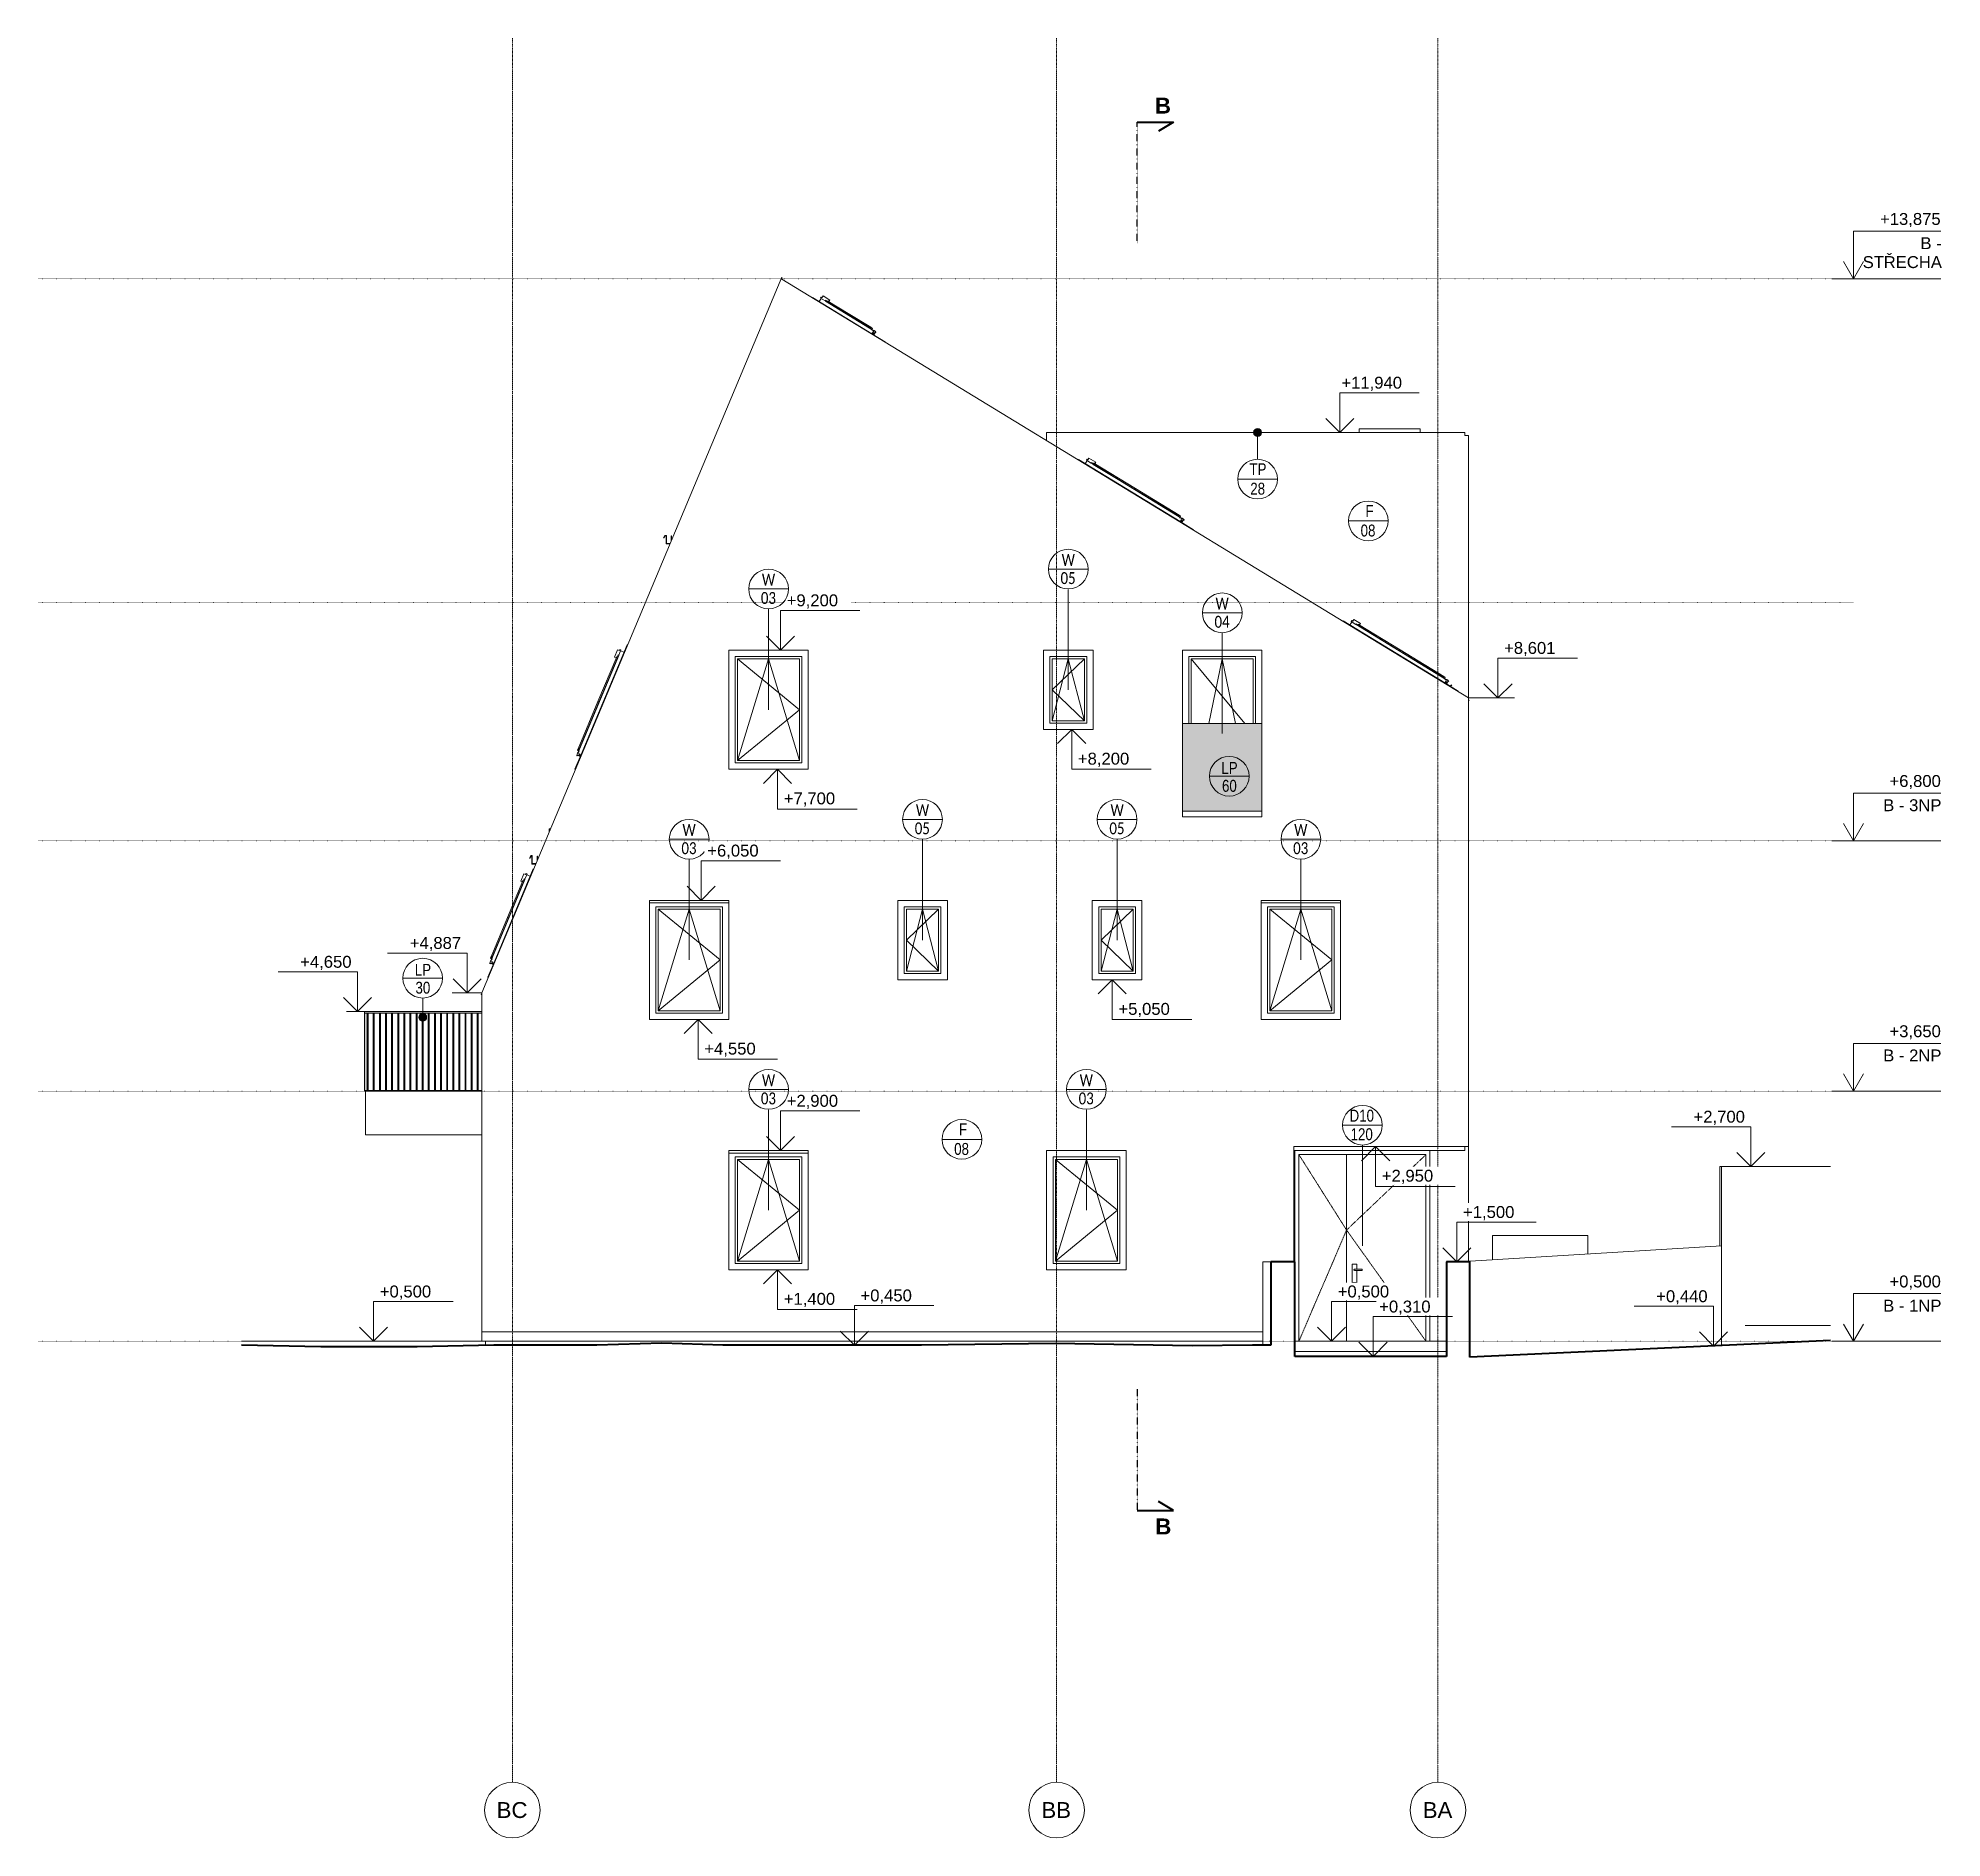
# Model space of a CAD drawing. Header units: millimetres. Extents: x -10201 to 227333, y -5874 to 72638.
# Drawn here: x 31386 to 55350, y -5752 to 16905 of the extents above; entities that cross this region are included whole.
import ezdxf

# ---------------------------------------------------------------- set-up
doc = ezdxf.new("R2010")
doc.units = ezdxf.units.MM
for name, pattern in [('HA_Dash_2mm-S1mm', [2, 1, -1]), ('HA_DashDot_10mm-S3mm', [10, 4, -3, 0, -3]), ('HA_DashDot_4mm-S1mm', [4, 2, -1, 0, -1]), ('HA_Dot-S4mm', [4, 0, -4])]:
    doc.linetypes.add(name, pattern=pattern)
for name, color, linetype, lineweight in [('A-CLNG-____-OTLN', 9, 'Continuous', 9), ('A-DETL-____-THIN', 9, 'Continuous', 9), ('A-DETL-____-WIDE', 9, 'Continuous', 40), ('A-DOOR-____-IDEN', 9, 'Continuous', 9), ('A-DOOR-____-OTLN', 9, 'Continuous', 9), ('A-DOOR-FRAM-OTLN', 9, 'Continuous', 9), ('A-FLOR-____-OTLN', 9, 'Continuous', 9), ('A-FLOR-____-OVHD', 9, 'HA_DashDot_4mm-S1mm', 25), ('A-FLOR-HRAL-IDEN', 9, 'Continuous', 9), ('A-FLOR-HRAL-OTLN', 9, 'Continuous', 9), ('A-FLOR-LEVL-OTLN', 9, 'Continuous', 9), ('A-GENM-____-IDEN', 9, 'Continuous', 9), ('A-GENM-____-OTLN', 9, 'Continuous', 9), ('A-GLAZ-____-IDEN', 9, 'Continuous', 9), ('A-GLAZ-____-OTLN', 9, 'Continuous', 5), ('A-WALL-____-OTLN', 9, 'Continuous', 9), ('E-ELEC-FIXT-OTLN', 9, 'Continuous', 9), ('G-____-____-DIMS', 9, 'Continuous', 5), ('G-____-____-TEXT', 9, 'Continuous', 5), ('I-WALL-____-OTLN', 9, 'Continuous', 9), ('S-GRID-____-IDEN', 9, 'Continuous', 9), ('S-GRID-____-OTLN', 9, 'Continuous', 5)]:
    doc.layers.add(name, color=color, linetype=linetype, lineweight=lineweight)
doc.styles.add('Arial', font='arial.ttf', dxfattribs={"height": 200})
doc.styles.add('Arial_1', font='arial.ttf', dxfattribs={"height": 150})
doc.styles.add('Arial_2', font='arial.ttf', dxfattribs={"width": 0.8, "height": 150})
doc.styles.add('Arial_B', font='arialbd.ttf', dxfattribs={"height": 200})
doc.styles.add('Calibri', font='calibri.ttf', dxfattribs={"width": 0.8, "height": 150})

msp = doc.modelspace()

# ---------------------------------------------------------------- texts
at = {"layer": 'A-DOOR-____-IDEN', "lineweight": 5, "char_height": 150, "attachment_point": 1, "style": 'Arial_2'}
for s, insert, width in [('D10', (47894, 3415), 378.4), ('120', (47907, 3181), 346.33)]:
    msp.add_mtext(s, dxfattribs=dict(at, insert=insert, width=width))
at = {"layer": 'A-FLOR-HRAL-IDEN', "lineweight": 5, "char_height": 150, "attachment_point": 1, "style": 'Arial_2'}
for s, insert, width in [('LP', (46280, 7793), 250.13), ('60', (46288, 7567), 230.89)]:
    msp.add_mtext(s, dxfattribs=dict(at, insert=insert, width=width))
at = {"layer": 'A-FLOR-LEVL-OTLN', "lineweight": 5, "char_height": 150, "attachment_point": 1, "style": 'Arial_1'}
for s, insert, width in [('+13,875', (54571, 14703), 945.99), ('B -', (55080, 14398), 328.69), ('ST', (54353, 14160), 320.67), ('ŘECHA', (54617, 14160), 889.87), ('+6,800', (54690, 7628), 801.69), ('B - 3NP', (54611, 7323), 897.89), ('+3,650', (54690, 4478), 801.69), ('B - 2NP', (54611, 4173), 897.89), ('+0,500', (54690, 1328), 801.69), ('B - 1NP', (54611, 1023), 897.89)]:
    msp.add_mtext(s, dxfattribs=dict(at, insert=insert, width=width))
at = {"layer": 'A-GENM-____-IDEN', "lineweight": 5, "char_height": 150, "attachment_point": 1, "style": 'Arial_2'}
for s, insert, width in [('TP', (46634, 11553), 256.54), ('28', (46644, 11308), 230.89), ('LP', (36128, 5251), 250.13), ('30', (36136, 5026), 230.89)]:
    msp.add_mtext(s, dxfattribs=dict(at, insert=insert, width=width))
at = {"layer": 'A-GLAZ-____-IDEN', "lineweight": 5, "char_height": 150, "attachment_point": 1, "style": 'Calibri'}
for s, insert, width in [('\\fCalibri|b0|i0|c254|p34|;\\W.8;W', (44270, 10411), 211.65), ('05', (44256, 10182), 243.71), ('\\fCalibri|b0|i0|c254|p34|;\\W.8;W', (46207, 9861), 211.65), ('04', (46194, 9632), 243.71), ('\\fCalibri|b0|i0|c254|p34|;\\W.8;W', (42435, 7261), 211.65), ('\\fCalibri|b0|i0|c254|p34|;\\W.8;W', (44885, 7261), 211.65), ('\\fCalibri|b0|i0|c254|p34|;\\W.8;W', (39497, 7011), 211.65), ('05', (42421, 7032), 243.71), ('05', (44871, 7032), 243.71), ('\\fCalibri|b0|i0|c254|p34|;\\W.8;W', (47197, 7011), 211.65), ('03', (39484, 6782), 243.71), ('03', (47184, 6782), 243.71), ('\\fCalibri|b0|i0|c254|p34|;\\W.8;W', (44497, 3861), 211.65), ('03', (44484, 3632), 243.71)]:
    msp.add_mtext(s, dxfattribs=dict(at, insert=insert, width=width))
at = {"layer": 'G-____-____-TEXT', "color": 7, "lineweight": 9, "attachment_point": 1}
for s, insert, char_height, width, style in [('\\fArial|b1|i0|c254|p34|;B', (45444, 16155), 200, 248.52, 'Arial_B'), ('\\fArial|b0|i0|c254|p34|;\\W.8;F', (48094, 11028), 150, 128.27, 'Arial_2'), ('08', (48033, 10781), 150, 230.89, 'Arial_2'), ('\\fArial|b0|i0|c254|p34|;\\W.8;F', (42977, 3243), 150, 128.27, 'Arial_2'), ('08', (42917, 2996), 150, 230.89, 'Arial_2'), ('\\fArial|b1|i0|c254|p34|;B', (45449, -1731), 200, 248.52, 'Arial_B')]:
    msp.add_mtext(s, dxfattribs=dict(at, insert=insert, char_height=char_height, width=width, style=style))
at = {"layer": 'S-GRID-____-IDEN', "lineweight": 5, "char_height": 200, "attachment_point": 1, "style": 'Arial'}
for s, insert, width in [('BC', (37158, -5301), 481.01), ('BB', (44015, -5301), 464.98), ('BA', (48815, -5301), 464.98)]:
    msp.add_mtext(s, dxfattribs=dict(at, insert=insert, width=width))

# ---------------------------------------------------------------- blocks, each defined once
blk = doc.blocks.new('HA_WD_SinglePanel - 1000x1500-1670803-B_pohled východní_DPS pohled')
at = {"layer": 'A-GLAZ-____-OTLN', "color": 250}
for p, q in [((46758, 1480), (46758, 2820)), ((46758, 2820), (47598, 2820)), ((46788, 2790), (46788, 1510)), ((46788, 2790), (47568, 2790)), ((46788, 1510), (47178, 2790)), ((46788, 2790), (47568, 2150)), ((47178, 2790), (47568, 1510)), ((47568, 1510), (47568, 2790)), ((47598, 2820), (47598, 1480)), ((47568, 2150), (46788, 1510)), ((47598, 1480), (46758, 1480)), ((46788, 1510), (47568, 1510))]:
    blk.add_line(p, q, dxfattribs=at)
blk = doc.blocks.new('HA_DR_Double_Swing_Solid_FrameButt - In_FAS_1600x2350_1000-2015541-B_pohled východní_DPS pohled')
at = {"layer": 'A-DOOR-____-OTLN', "color": 250, "linetype": 'HA_Dash_2mm-S1mm', "lineweight": 5}
for p, q in [((53853, 2850), (54453, 1900)), ((55453, 2850), (54453, 1900)), ((54453, 1900), (53853, 500)), ((54453, 1900), (55453, 500))]:
    blk.add_line(p, q, dxfattribs=at)
at = {"layer": 'A-DOOR-____-OTLN', "color": 7}
for p, q in [((53853, 2850), (53853, 500)), ((54453, 2850), (53853, 2850)), ((54453, 500), (54453, 2850)), ((55453, 2850), (54453, 2850)), ((54453, 2850), (54453, 500)), ((55453, 500), (55453, 2850)), ((54523, 1470), (54523, 1240)), ((54583, 1470), (54523, 1470)), ((54583, 1407), (54583, 1470)), ((54523, 1240), (54583, 1240)), ((54648, 1407), (54553, 1407)), ((54553, 1392), (54648, 1392)), ((54583, 1240), (54583, 1393)), ((54648, 1407), (54648, 1400)), ((54648, 1400), (54648, 1392))]:
    blk.add_line(p, q, dxfattribs=at)
for points, knots in [([(54546, 1400), (54546, 1401), (54546, 1402), (54546, 1403), (54547, 1404), (54547, 1404), (54547, 1405), (54548, 1405), (54548, 1406), (54549, 1406), (54550, 1407), (54550, 1407), (54551, 1407), (54551, 1407), (54552, 1407), (54552, 1407), (54553, 1407), (54553, 1407), (54553, 1407)], [0, 0, 0, 0, 0.0833333, 0.125, 0.1666667, 0.2083333, 0.2291667, 0.25, 0.2916667, 0.3333333, 0.3541667, 0.375, 0.3958333, 0.4166667, 0.4375, 0.4583333, 0.4791667, 0.5, 0.5, 0.5, 0.5]), ([(54553, 1392), (54553, 1392), (54553, 1393), (54552, 1393), (54552, 1393), (54551, 1393), (54551, 1393), (54550, 1393), (54550, 1393), (54549, 1394), (54549, 1394), (54548, 1394), (54548, 1395), (54547, 1395), (54547, 1396), (54547, 1396), (54546, 1397), (54546, 1398), (54546, 1399), (54546, 1400)], [0.5, 0.5, 0.5, 0.5, 0.5208333, 0.5416667, 0.5625, 0.5833333, 0.6041667, 0.625, 0.6458333, 0.6666667, 0.6875, 0.7083333, 0.75, 0.7708333, 0.7916667, 0.8333333, 0.875, 0.9166667, 1, 1, 1, 1])]:
    blk.add_open_spline(points, degree=3, knots=knots, dxfattribs=at)
at = {"layer": 'A-DOOR-FRAM-OTLN', "color": 7}
for p, q in [((53853, 500), (53853, 2850)), ((53853, 2850), (55453, 2850)), ((55453, 2850), (55453, 500))]:
    blk.add_line(p, q, dxfattribs=at)
blk = doc.blocks.new('HA_WD_SinglePanel - 625x1000-1670817-B_pohled východní_DPS pohled')
at = {"layer": 'A-GLAZ-____-OTLN', "color": 250}
for p, q in [((51333, 5130), (51333, 5970)), ((51333, 5970), (51798, 5970)), ((51363, 5940), (51363, 5160)), ((51363, 5940), (51768, 5940)), ((51565, 5940), (51363, 5160)), ((51768, 5940), (51363, 5550)), ((51768, 5160), (51565, 5940)), ((51768, 5160), (51768, 5940)), ((51798, 5970), (51798, 5130)), ((51363, 5550), (51768, 5160)), ((51798, 5130), (51333, 5130)), ((51363, 5160), (51768, 5160))]:
    blk.add_line(p, q, dxfattribs=at)
blk = doc.blocks.new('HA_WD_SinglePanel - 1000x2100-1670819-B_pohled východní_DPS pohled')
at = {"layer": 'A-GLAZ-____-OTLN', "color": 250}
for p, q in [((52468, 8275), (52468, 9120)), ((52468, 9120), (53308, 9120)), ((53308, 9120), (53308, 8275)), ((52498, 9090), (52498, 8275)), ((52498, 9090), (53278, 9090)), ((52498, 9090), (53174, 8275)), ((52719, 8275), (52888, 9090)), ((52888, 9090), (53057, 8275)), ((53278, 8275), (53278, 9090))]:
    blk.add_line(p, q, dxfattribs=at)
blk = doc.blocks.new('Roof-Windows_VELUX_VFE - VFE size 940x1370 _PK38__31_36-1806635-B_pohled východní_DPS pohled')
at = {"layer": 'A-GLAZ-____-OTLN', "color": 250}
for p, q in [((55705, 8787), (55704, 8786)), ((55704, 8786), (55708, 8784)), ((55708, 8785), (55705, 8787)), ((55709, 8783), (55713, 8782)), ((55714, 8782), (55710, 8784)), ((55718, 8779), (55714, 8773)), ((55719, 8779), (55715, 8781)), ((55715, 8781), (55718, 8779)), ((55715, 8773), (55719, 8779)), ((55772, 8763), (55759, 8746)), ((55760, 8746), (55772, 8762)), ((55780, 8757), (55772, 8763)), ((55772, 8762), (55779, 8757)), ((55775, 8757), (55774, 8757)), ((55774, 8757), (55778, 8754)), ((55778, 8755), (55775, 8757)), ((55779, 8757), (55778, 8755)), ((55778, 8754), (55780, 8757))]:
    blk.add_line(p, q, dxfattribs=at)
blk = doc.blocks.new('Railing - 40 x12 mm-1473109-B_pohled východní_DPS pohled')
at = {"layer": 'A-FLOR-HRAL-OTLN'}
blk.add_hatch(color=256, dxfattribs=at).paths.add_polyline_path([(43523, 3655), (43523, 4630), (43511, 4630), (43511, 3655)])
at = {"layer": 'A-FLOR-HRAL-OTLN', "color": 7}
for p, q in [((43523, 4630), (43511, 4630)), ((43511, 4630), (43511, 3655)), ((43523, 3655), (43523, 4630)), ((43511, 3655), (43523, 3655))]:
    blk.add_line(p, q, dxfattribs=at)
blk = doc.blocks.new('Railing - 40 x12 mm-V26-B_pohled východní_DPS pohled')
at = {"layer": 'A-FLOR-HRAL-OTLN'}
blk.add_hatch(color=256, dxfattribs=at).paths.add_polyline_path([(42125, 3655), (42125, 4630), (42093, 4630), (42093, 3655), (42105, 3655)])
at = {"layer": 'A-FLOR-HRAL-OTLN', "color": 7}
blk.add_line((42093, 3655), (42093, 4630), dxfattribs=at)
blk = doc.blocks.new('Railing - Railing-1473041-B_pohled východní_DPS pohled')
at = {"layer": 'A-FLOR-HRAL-OTLN'}
blk.add_hatch(color=256, dxfattribs=at).paths.add_polyline_path([(43568, 3650), (43568, 3655), (42093, 3655), (42093, 3650), (43511, 3650)])
at = {"layer": 'A-FLOR-HRAL-OTLN', "color": 7}
for p, q in [((42093, 3650), (42093, 3655)), ((42093, 3655), (43568, 3655)), ((43568, 3650), (42093, 3650))]:
    blk.add_line(p, q, dxfattribs=at)
for name, p in [('Railing - 40 x12 mm-V26-B_pohled východní_DPS pohled', (0, 0)), ('Railing - 40 x12 mm-1473109-B_pohled východní_DPS pohled', (-1386, 0)), ('Railing - 40 x12 mm-1473109-B_pohled východní_DPS pohled', (-1309, 0)), ('Railing - 40 x12 mm-1473109-B_pohled východní_DPS pohled', (-1232, 0)), ('Railing - 40 x12 mm-1473109-B_pohled východní_DPS pohled', (-1155, 0)), ('Railing - 40 x12 mm-1473109-B_pohled východní_DPS pohled', (-1078, 0)), ('Railing - 40 x12 mm-1473109-B_pohled východní_DPS pohled', (-1001, 0)), ('Railing - 40 x12 mm-1473109-B_pohled východní_DPS pohled', (-924, 0)), ('Railing - 40 x12 mm-1473109-B_pohled východní_DPS pohled', (-847, 0)), ('Railing - 40 x12 mm-1473109-B_pohled východní_DPS pohled', (-770, 0)), ('Railing - 40 x12 mm-1473109-B_pohled východní_DPS pohled', (-693, 0)), ('Railing - 40 x12 mm-1473109-B_pohled východní_DPS pohled', (-616, 0)), ('Railing - 40 x12 mm-1473109-B_pohled východní_DPS pohled', (-539, 0)), ('Railing - 40 x12 mm-1473109-B_pohled východní_DPS pohled', (-462, 0)), ('Railing - 40 x12 mm-1473109-B_pohled východní_DPS pohled', (-385, 0)), ('Railing - 40 x12 mm-1473109-B_pohled východní_DPS pohled', (-308, 0)), ('Railing - 40 x12 mm-1473109-B_pohled východní_DPS pohled', (-231, 0)), ('Railing - 40 x12 mm-1473109-B_pohled východní_DPS pohled', (-154, 0)), ('Railing - 40 x12 mm-1473109-B_pohled východní_DPS pohled', (-77, 0)), ('Railing - 40 x12 mm-1473109-B_pohled východní_DPS pohled', (0, 0))]:
    blk.add_blockref(name, p)
blk = doc.blocks.new('Top Rail Type - Top Rail_Internal_-1473068-B_pohled východní_DPS pohled')
at = {"layer": 'A-FLOR-HRAL-OTLN'}
blk.add_hatch(color=256, dxfattribs=at).paths.add_polyline_path([(43568, 4630), (43568, 4650), (42093, 4650), (42093, 4630), (43511, 4630)])
at = {"layer": 'A-FLOR-HRAL-OTLN', "color": 7}
for p, q in [((42093, 4630), (42093, 4650)), ((43568, 4650), (42093, 4650)), ((43568, 4630), (42093, 4630))]:
    blk.add_line(p, q, dxfattribs=at)
blk = doc.blocks.new('Railing - Railing-1637818-B_pohled východní_DPS pohled')
at = {"layer": 'A-FLOR-HRAL-OTLN'}
blk.add_hatch(color=256, dxfattribs=at).paths.add_polyline_path([(52418, 7175), (53388, 7175), (53388, 8275), (52388, 8275), (52388, 7175)])
at = {"layer": 'A-FLOR-HRAL-OTLN', "color": 7}
for p, q in [((52388, 8275), (53388, 8275)), ((52388, 7175), (53388, 7175))]:
    blk.add_line(p, q, dxfattribs=at)
blk = doc.blocks.new('Roof-Windows_VELUX_GLL_1061 - SK08-1808627-B_pohled východní_DPS pohled')
at = {"layer": 'A-GLAZ-____-OTLN', "color": 250}
blk.add_line((45291, 9133), (45292, 9132), dxfattribs=at)
for centre, radius, start, end in [((44814, 7940), 36.5, 150.3105, 156.27), ((44814, 7940), 35.5, 150.1146, 156.2561), ((44768, 7874), 2.83, 171.3286, 337.263), ((44795, 7877), 3.7, 146.1592, 247.263), ((44795, 7877), 1.7, 146.1592, 247.263)]:
    blk.add_arc(centre, radius, start, end, dxfattribs=at)
blk = doc.blocks.new('Roof-Windows_VELUX_GLL_1061 - SK08-V27-B_pohled východní_DPS pohled')
at = {"layer": 'A-GLAZ-____-OTLN', "color": 250}
for p, q in [((45292, 9132), (44777, 7903)), ((44819, 7885), (45397, 9267)), ((45030, 8552), (45266, 9116)), ((45279, 9111), (45043, 8547)), ((45281, 9109), (45045, 8546)), ((45240, 9111), (45278, 9204)), ((45259, 9103), (45240, 9111)), ((45259, 9103), (45266, 9119)), ((45266, 9119), (45274, 9116)), ((45266, 9116), (45279, 9111)), ((45274, 9116), (45284, 9140)), ((45302, 9194), (45278, 9204)), ((45279, 9111), (45281, 9109)), ((45282, 9136), (45291, 9133)), ((45284, 9140), (45292, 9137)), ((45291, 9133), (45292, 9132)), ((45292, 9137), (45320, 9202)), ((45307, 9207), (45302, 9194)), ((45320, 9202), (45307, 9207)), ((45359, 9174), (45316, 9192)), ((45402, 9265), (45397, 9267)), ((45030, 8552), (44782, 7959)), ((45043, 8547), (44794, 7954)), ((45045, 8546), (44797, 7952)), ((45030, 8552), (45043, 8547)), ((45043, 8547), (45030, 8552)), ((45043, 8547), (45045, 8546)), ((45045, 8546), (45043, 8547)), ((44781, 7955), (44774, 7939)), ((44774, 7939), (44791, 7928)), ((44775, 7939), (44782, 7955)), ((44794, 7927), (44775, 7939)), ((44794, 7954), (44782, 7959)), ((44794, 7974), (44785, 7962)), ((44786, 7962), (44792, 7970)), ((44797, 7952), (44787, 7956)), ((44794, 7952), (44787, 7935)), ((44787, 7935), (44790, 7934)), ((44792, 7970), (44794, 7974)), ((44797, 7952), (44794, 7954)), ((44797, 7951), (44794, 7952)), ((44741, 7701), (44819, 7885)), ((44741, 7701), (44746, 7699)), ((44809, 7863), (44768, 7880)), ((44771, 7873), (44772, 7876)), ((44772, 7876), (44808, 7861)), ((44819, 7885), (44777, 7903)), ((44786, 7872), (44800, 7893)), ((44800, 7893), (44792, 7879)), ((44793, 7878), (44796, 7883)), ((44793, 7874), (44811, 7867)), ((44812, 7868), (44794, 7876)), ((44796, 7883), (44814, 7875)), ((44819, 7885), (44823, 7883)), ((44823, 7883), (44819, 7885))]:
    blk.add_line(p, q, dxfattribs=at)
for centre, radius, start, end in [((44865, 7859), 101, 137.1972, 171.3286), ((44864, 7856), 99, 144.1156, 155.1794), ((44814, 7940), 36.5, 142.8284, 156.27), ((44814, 7940), 35.5, 142.8284, 156.2561), ((44864, 7856), 99.3, 134.7554, 144.0969), ((44768, 7874), 2.83, 171.3286, 337.263), ((44864, 7856), 99, 155.1794, 166.2745), ((44795, 7877), 3.7, 146.1592, 247.263), ((44795, 7877), 1.7, 146.1592, 247.263)]:
    blk.add_arc(centre, radius, start, end, dxfattribs=at)
blk = doc.blocks.new('Roof-Windows_VELUX_GLL_1061 - PK06-1809139-B_pohled východní_DPS pohled')
at = {"layer": 'A-GLAZ-____-OTLN', "color": 250}
for p, q in [((43680, 5285), (44110, 6312)), ((43722, 5267), (44216, 6446)), ((43891, 5833), (44084, 6295)), ((43903, 5828), (44097, 6290)), ((43906, 5827), (44099, 6289)), ((44058, 6291), (44096, 6384)), ((44077, 6282), (44058, 6291)), ((44077, 6282), (44084, 6299)), ((44084, 6299), (44092, 6295)), ((44084, 6295), (44097, 6290)), ((44092, 6295), (44102, 6320)), ((44120, 6374), (44096, 6384)), ((44097, 6290), (44099, 6289)), ((44100, 6316), (44109, 6312)), ((44102, 6320), (44110, 6316)), ((44109, 6312), (44110, 6312)), ((44110, 6316), (44138, 6381)), ((44125, 6387), (44120, 6374)), ((44138, 6381), (44125, 6387)), ((44177, 6354), (44134, 6372)), ((44216, 6446), (44220, 6444)), ((43891, 5833), (43685, 5341)), ((43903, 5828), (43697, 5336)), ((43906, 5827), (43700, 5335)), ((43891, 5833), (43903, 5828)), ((43903, 5828), (43891, 5833)), ((43903, 5828), (43906, 5827)), ((43906, 5827), (43903, 5828)), ((43684, 5337), (43677, 5321)), ((43677, 5321), (43694, 5310)), ((43678, 5321), (43685, 5337)), ((43697, 5309), (43678, 5321)), ((43722, 5267), (43680, 5285)), ((43697, 5336), (43685, 5341)), ((43697, 5356), (43688, 5345)), ((43689, 5344), (43695, 5352)), ((43689, 5255), (43703, 5275)), ((43690, 5339), (43701, 5334)), ((43697, 5334), (43690, 5318)), ((43690, 5318), (43693, 5316)), ((43695, 5352), (43697, 5356)), ((43703, 5275), (43695, 5262)), ((43700, 5335), (43697, 5336)), ((43700, 5333), (43697, 5334)), ((43644, 5083), (43722, 5267)), ((43644, 5083), (43649, 5081)), ((43712, 5245), (43671, 5262)), ((43674, 5255), (43675, 5258)), ((43675, 5258), (43711, 5243)), ((43696, 5261), (43699, 5265)), ((43696, 5256), (43714, 5249)), ((43715, 5251), (43697, 5258)), ((43699, 5265), (43717, 5257)), ((43722, 5267), (43726, 5266)), ((43726, 5266), (43722, 5267))]:
    blk.add_line(p, q, dxfattribs=at)
for centre, radius, start, end in [((43768, 5242), 101, 137.1972, 171.3286), ((43767, 5239), 99, 155.1794, 166.2745), ((43767, 5239), 99, 144.1156, 155.1794), ((43717, 5323), 36.5, 142.8284, 156.27), ((43717, 5323), 35.5, 142.8284, 156.2561), ((43767, 5239), 99.3, 134.7554, 144.0969), ((43671, 5256), 2.83, 171.3286, 337.263), ((43698, 5260), 3.7, 146.1592, 247.263), ((43698, 5260), 1.7, 146.1592, 247.263)]:
    blk.add_arc(centre, radius, start, end, dxfattribs=at)
blk = doc.blocks.new('Roof-Windows_VELUX_GLL_1061 - CK02-1808666-B_pohled východní_DPS pohled')
at = {"layer": 'A-GLAZ-____-OTLN', "color": 250}
for p, q in [((47727, 13635), (47730, 13640)), ((47730, 13640), (48479, 13183)), ((47839, 13627), (47815, 13588)), ((47838, 13644), (47830, 13633)), ((47830, 13633), (47891, 13596)), ((47850, 13637), (47838, 13644)), ((47863, 13659), (47850, 13637)), ((47863, 13659), (47949, 13606)), ((47891, 13596), (47896, 13604)), ((47894, 13593), (47899, 13601)), ((47894, 13593), (48503, 13221)), ((47894, 13593), (47894, 13593)), ((47896, 13604), (47918, 13590)), ((47916, 13580), (47917, 13583)), ((47916, 13580), (48173, 13424)), ((47917, 13583), (47924, 13594)), ((47917, 13583), (48174, 13426)), ((47918, 13590), (47923, 13597)), ((47923, 13597), (47938, 13588)), ((47924, 13594), (48181, 13438)), ((47949, 13606), (47938, 13588)), ((48173, 13424), (48174, 13426)), ((48174, 13426), (48173, 13424)), ((48458, 13250), (48173, 13424)), ((48174, 13426), (48181, 13438)), ((48181, 13438), (48174, 13426)), ((48459, 13253), (48174, 13426)), ((48466, 13264), (48181, 13438)), ((48461, 13265), (48447, 13269)), ((48447, 13269), (48451, 13267)), ((48451, 13267), (48461, 13264)), ((48457, 13249), (48463, 13259)), ((48459, 13253), (48458, 13250)), ((48460, 13251), (48458, 13248)), ((48466, 13264), (48459, 13253)), ((48475, 13242), (48460, 13251)), ((48468, 13260), (48483, 13252)), ((48484, 13252), (48469, 13261)), ((48483, 13252), (48474, 13231)), ((48474, 13239), (48475, 13242)), ((48476, 13233), (48484, 13252)), ((48477, 13178), (48479, 13183)), ((48479, 13183), (48477, 13178)), ((48503, 13221), (48479, 13183)), ((48479, 13183), (48650, 13079)), ((48489, 13177), (48499, 13194)), ((48490, 13200), (48513, 13191)), ((48504, 13194), (48490, 13200)), ((48505, 13190), (48495, 13173)), ((48496, 13172), (48506, 13189)), ((48499, 13194), (48504, 13192)), ((48523, 13208), (48500, 13170)), ((48502, 13169), (48522, 13202)), ((48522, 13202), (48525, 13201)), ((48648, 13074), (48650, 13079))]:
    blk.add_line(p, q, dxfattribs=at)
for centre, radius, start, end in [((48450, 13230), 36.5, 59.6321, 73.0736), ((48450, 13230), 35.5, 59.646, 73.0736), ((48459, 13133), 99.3, 71.8052, 81.1467), ((48457, 13134), 101, 44.5735, 78.7049), ((48459, 13133), 99, 60.7227, 71.7865), ((48503, 13191), 3.7, 328.6391, 69.7429), ((48503, 13191), 1.7, 328.6391, 69.7429), ((48459, 13133), 99, 49.6276, 60.7227), ((48526, 13203), 2.83, 238.6391, 44.5735)]:
    blk.add_arc(centre, radius, start, end, dxfattribs=at)
blk = doc.blocks.new('Roof-Windows_VELUX_GLL_1061 - CK02-V28-B_pohled východní_DPS pohled')
at = {"layer": 'A-GLAZ-____-OTLN', "color": 250}
blk.add_line((47894, 13593), (47894, 13593), dxfattribs=at)
for centre, radius, start, end in [((48450, 13230), 36.5, 59.6321, 65.592), ((48450, 13230), 35.5, 59.6465, 65.788), ((48503, 13191), 3.7, 328.6391, 69.7429), ((48503, 13191), 1.7, 328.6391, 69.7429), ((48526, 13203), 2.83, 238.6391, 44.5735)]:
    blk.add_arc(centre, radius, start, end, dxfattribs=at)
blk = doc.blocks.new('Roof-Windows_VELUX_GLL_1061 - PK08-1808487-B_pohled východní_DPS pohled')
at = {"layer": 'A-GLAZ-____-OTLN', "color": 250}
for p, q in [((54543, 9587), (54530, 9566)), ((54543, 9587), (54629, 9535)), ((54407, 9564), (54410, 9568)), ((54410, 9568), (55689, 8789)), ((54520, 9556), (54495, 9516)), ((54518, 9573), (54511, 9561)), ((54511, 9561), (54571, 9524)), ((54530, 9566), (54518, 9573)), ((54571, 9524), (54576, 9532)), ((54574, 9521), (54575, 9522)), ((54574, 9521), (55713, 8827)), ((54575, 9522), (54580, 9530)), ((54576, 9532), (54598, 9519)), ((54596, 9509), (54598, 9511)), ((54596, 9509), (55118, 9191)), ((54598, 9519), (54603, 9526)), ((54598, 9511), (54605, 9523)), ((54598, 9511), (55119, 9193)), ((54603, 9526), (54618, 9517)), ((54605, 9523), (55126, 9205)), ((54629, 9535), (54618, 9517)), ((55118, 9191), (55119, 9193)), ((55119, 9193), (55118, 9191)), ((55667, 8856), (55118, 9191)), ((55119, 9193), (55126, 9205)), ((55126, 9205), (55119, 9193)), ((55669, 8859), (55119, 9193)), ((55676, 8870), (55126, 9205)), ((55671, 8871), (55657, 8875)), ((55657, 8875), (55660, 8873)), ((55660, 8873), (55670, 8870)), ((55676, 8870), (55669, 8859)), ((55694, 8858), (55679, 8867)), ((55667, 8855), (55673, 8865)), ((55669, 8859), (55667, 8856)), ((55670, 8857), (55668, 8854)), ((55685, 8848), (55670, 8857)), ((55678, 8866), (55692, 8858)), ((55692, 8858), (55684, 8837)), ((55684, 8845), (55685, 8848)), ((55686, 8839), (55694, 8858)), ((55686, 8784), (55689, 8789)), ((55689, 8789), (55686, 8784)), ((55713, 8827), (55689, 8789)), ((55689, 8789), (55860, 8685)), ((55699, 8806), (55723, 8797)), ((55714, 8800), (55699, 8805)), ((55699, 8784), (55709, 8800)), ((55714, 8796), (55704, 8779)), ((55706, 8778), (55716, 8795)), ((55709, 8800), (55714, 8798)), ((55733, 8814), (55710, 8776)), ((55712, 8775), (55732, 8808)), ((55732, 8808), (55735, 8807)), ((55857, 8680), (55860, 8685))]:
    blk.add_line(p, q, dxfattribs=at)
for centre, radius, start, end in [((55660, 8836), 35.5, 59.646, 73.0736), ((55660, 8836), 36.5, 59.6321, 73.0736), ((55669, 8738), 99.3, 71.8052, 81.1467), ((55666, 8740), 101, 44.5735, 78.7049), ((55669, 8739), 99, 60.7227, 71.7865), ((55713, 8796), 3.7, 328.6391, 69.7429), ((55713, 8796), 1.7, 328.6391, 69.7429), ((55669, 8739), 99, 49.6276, 60.7227), ((55736, 8809), 2.83, 238.6391, 44.5735)]:
    blk.add_arc(centre, radius, start, end, dxfattribs=at)
blk = doc.blocks.new('Roof-Windows_VELUX_GLL_1061 - PK08-1808992-B_pohled východní_DPS pohled')
at = {"layer": 'A-GLAZ-____-OTLN', "color": 250}
for p, q in [((51076, 11595), (51078, 11599)), ((51078, 11599), (52357, 10819)), ((51188, 11587), (51164, 11547)), ((51186, 11604), (51179, 11592)), ((51179, 11592), (51240, 11555)), ((51198, 11596), (51186, 11604)), ((51211, 11618), (51198, 11596)), ((51211, 11618), (51297, 11565)), ((51240, 11555), (51244, 11563)), ((51242, 11552), (52381, 10858)), ((51242, 11552), (51243, 11552)), ((51243, 11552), (51248, 11561)), ((51244, 11563), (51267, 11549)), ((51264, 11539), (51266, 11542)), ((51264, 11539), (51786, 11221)), ((51266, 11542), (51273, 11553)), ((51266, 11542), (51788, 11224)), ((51267, 11549), (51271, 11557)), ((51271, 11557), (51286, 11547)), ((51273, 11553), (51795, 11236)), ((51297, 11565), (51286, 11547)), ((51786, 11221), (51788, 11224)), ((51788, 11224), (51786, 11221)), ((52336, 10887), (51786, 11221)), ((51788, 11224), (51795, 11236)), ((51795, 11236), (51788, 11224)), ((52337, 10889), (51788, 11224)), ((52344, 10901), (51795, 11236)), ((52339, 10901), (52325, 10905)), ((52325, 10905), (52329, 10903)), ((52329, 10903), (52339, 10900)), ((52335, 10886), (52341, 10896)), ((52337, 10889), (52336, 10887)), ((52338, 10888), (52336, 10885)), ((52344, 10901), (52337, 10889)), ((52353, 10878), (52338, 10888)), ((52346, 10897), (52361, 10888)), ((52362, 10889), (52347, 10898)), ((52361, 10888), (52352, 10867)), ((52352, 10875), (52353, 10878)), ((52355, 10870), (52362, 10889)), ((52355, 10815), (52357, 10819)), ((52357, 10819), (52355, 10815)), ((52381, 10858), (52357, 10819)), ((52357, 10819), (52528, 10715)), ((52367, 10813), (52377, 10830)), ((52368, 10836), (52391, 10828)), ((52383, 10831), (52368, 10836)), ((52383, 10826), (52373, 10810)), ((52374, 10809), (52384, 10825)), ((52377, 10830), (52382, 10829)), ((52401, 10845), (52378, 10807)), ((52380, 10806), (52400, 10839)), ((52400, 10839), (52403, 10837)), ((52526, 10711), (52528, 10715))]:
    blk.add_line(p, q, dxfattribs=at)
for centre, radius, start, end in [((52328, 10866), 36.5, 59.6321, 73.0736), ((52328, 10866), 35.5, 59.646, 73.0736), ((52337, 10769), 99.3, 71.8052, 81.1467), ((52335, 10771), 101, 44.5735, 78.7049), ((52337, 10769), 99, 60.7227, 71.7865), ((52381, 10827), 1.7, 328.6391, 69.7429), ((52381, 10827), 3.7, 328.6391, 69.7429), ((52337, 10769), 99, 49.6276, 60.7227), ((52405, 10840), 2.83, 238.6391, 44.5735)]:
    blk.add_arc(centre, radius, start, end, dxfattribs=at)
blk = doc.blocks.new('Roof-Windows_VELUX_GLL_1061 - PK08-V29-B_pohled východní_DPS pohled')
at = {"layer": 'A-GLAZ-____-OTLN', "color": 250}
blk.add_line((54574, 9521), (54575, 9522), dxfattribs=at)
for centre, radius, start, end in [((55660, 8836), 36.5, 59.6321, 65.5915), ((55660, 8836), 35.5, 59.646, 65.7874), ((55713, 8796), 3.7, 328.6391, 69.7429), ((55713, 8796), 1.7, 328.6391, 69.7429), ((55736, 8809), 2.83, 238.6391, 44.5735)]:
    blk.add_arc(centre, radius, start, end, dxfattribs=at)
blk = doc.blocks.new('HA_GM_Gutter_Facade - HA_GM_Gutter_Facade TP02-2133665-B_pohled východní_DPS pohled')
at = {"layer": 'A-GENM-____-OTLN', "color": 7}
for p, q in [((55990, 8575), (55988, 8575)), ((55997, 8562), (55990, 8575))]:
    blk.add_line(p, q, dxfattribs=at)
blk = doc.blocks.new('HA_GM_Gutter_Facade - HA_GM_Gutter_Facade TP02-2133664-B_pohled východní_DPS pohled')
at = {"layer": 'A-GENM-____-OTLN', "color": 7}
for p, q in [((55990, 8575), (55988, 8575)), ((55997, 8562), (55990, 8575))]:
    blk.add_line(p, q, dxfattribs=at)
blk = doc.blocks.new('HA_GM_Gutter_Balcony - HA_GM_Gutter_Facade TP03-1677794-B_pohled východní_DPS pohled')
at = {"layer": 'A-GENM-____-OTLN', "color": 7}
for p, q in [((45874, 10644), (45857, 10615)), ((45857, 10615), (45862, 10612)), ((45862, 10612), (45877, 10639)), ((45862, 10612), (45877, 10639)), ((45892, 10644), (45874, 10644)), ((45877, 10639), (45887, 10639)), ((45877, 10639), (45887, 10639)), ((45887, 10639), (45887, 10539)), ((45887, 10639), (45887, 10539)), ((45892, 10544), (45892, 10644)), ((45938, 10544), (45892, 10544)), ((45957, 10639), (45952, 10639)), ((45952, 10639), (45952, 10578)), ((45957, 10589), (45957, 10639)), ((45957, 10589), (45957, 10639)), ((45887, 10539), (45936, 10539)), ((45887, 10539), (45936, 10539))]:
    blk.add_line(p, q, dxfattribs=at)
blk = doc.blocks.new('HA_GM_Gutter_Balcony - HA_GM_Gutter_Facade TP03-1678347-B_pohled východní_DPS pohled')
at = {"layer": 'A-GENM-____-OTLN', "color": 7}
for p, q in [((44185, 6613), (44168, 6583)), ((44168, 6583), (44172, 6581)), ((44172, 6581), (44188, 6608)), ((44172, 6581), (44188, 6608)), ((44203, 6613), (44185, 6613)), ((44188, 6608), (44198, 6608)), ((44188, 6608), (44198, 6608)), ((44198, 6608), (44198, 6508)), ((44198, 6608), (44198, 6508)), ((44198, 6508), (44247, 6508)), ((44198, 6508), (44247, 6508)), ((44203, 6513), (44203, 6613)), ((44249, 6513), (44203, 6513)), ((44268, 6608), (44263, 6608)), ((44263, 6608), (44263, 6546)), ((44268, 6558), (44268, 6608)), ((44268, 6558), (44268, 6608))]:
    blk.add_line(p, q, dxfattribs=at)
blk = doc.blocks.new('HA_GM_Gutter_Facade - HA_GM_Gutter_Facade TP01-2133516-B_pohled východní_DPS pohled')
at = {"layer": 'A-GENM-____-OTLN', "color": 7}
for p, q in [((43558, 4862), (43566, 4875)), ((43566, 4875), (43568, 4875))]:
    blk.add_line(p, q, dxfattribs=at)
blk = doc.blocks.new('HA_GM_Gutter_Facade - HA_GM_Gutter_Facade TP01-2133515-B_pohled východní_DPS pohled')
at = {"layer": 'A-GENM-____-OTLN', "color": 7}
for p, q in [((43558, 4862), (43566, 4875)), ((43566, 4875), (43568, 4875))]:
    blk.add_line(p, q, dxfattribs=at)
blk = doc.blocks.new('HA_GM_Gutter_Facade - HA_GM_Gutter_Facade TP01-2133514-B_pohled východní_DPS pohled')
at = {"layer": 'A-GENM-____-OTLN', "color": 7}
for p, q in [((43558, 4862), (43566, 4875)), ((43566, 4875), (43568, 4875))]:
    blk.add_line(p, q, dxfattribs=at)
blk = doc.blocks.new('TP11-chrlič3 - TP11-chrlič-1750161-B_pohled východní_DPS pohled')
at = {"layer": 'A-GENM-____-OTLN', "color": 7}
for p, q in [((44432, 6950), (44415, 6950)), ((44415, 6925), (44415, 6950)), ((44415, 6908), (44415, 6925))]:
    blk.add_line(p, q, dxfattribs=at)
blk = doc.blocks.new('Roof-Windows_VELUX_GLL_1061 - PK08-1808476-B_pohled východní_DPS pohled')
at = {"layer": 'A-GLAZ-____-OTLN', "color": 250}
blk.add_line((54574, 9521), (54575, 9522), dxfattribs=at)
for centre, radius, start, end in [((55660, 8836), 36.5, 59.6321, 65.5915), ((55660, 8836), 35.5, 59.646, 65.7874), ((55713, 8796), 3.7, 328.6391, 69.7429), ((55713, 8796), 1.7, 328.6391, 69.7429), ((55736, 8809), 2.83, 238.6391, 44.5735)]:
    blk.add_arc(centre, radius, start, end, dxfattribs=at)
blk = doc.blocks.new('HA_GM_Gutter_Facade - HA_GM_Gutter_Facade TP02-2133666-B_pohled východní_DPS pohled')
at = {"layer": 'A-GENM-____-OTLN', "color": 7}
for p, q in [((55990, 8575), (55988, 8575)), ((55997, 8562), (55990, 8575))]:
    blk.add_line(p, q, dxfattribs=at)
blk = doc.blocks.new('HA_GM_Generic Box - VRV Jednotka-1821098-B_pohled východní_DPS pohled')
at = {"layer": 'A-GENM-____-OTLN', "color": 7}
for p, q in [((54613, 11985), (55378, 11985)), ((54613, 11940), (54613, 11985)), ((55378, 11940), (55378, 11985))]:
    blk.add_line(p, q, dxfattribs=at)
blk = doc.blocks.new('TB_Porotherm KPVarioUNI_1250mm - TB_Porotherm KPVarioUNI_1250mm-1948924-B_pohled východní_DPS pohled')
at = {"layer": 'A-GENM-____-OTLN', "color": 7}
blk.add_line((47678, 2870), (46678, 2870), dxfattribs=at)
blk = doc.blocks.new('TB_Porotherm KPVarioUNI_1250mm - TB_Porotherm KPVarioUNI_1250mm-1944691-B_pohled východní_DPS pohled')
at = {"layer": 'A-GENM-____-OTLN', "color": 7}
blk.add_line((54378, 6020), (53378, 6020), dxfattribs=at)
blk = doc.blocks.new('185-01_OBJEKT B_Central_rvt-2-B_pohled východní_DPS pohled')
at = {"layer": 'A-CLNG-____-OTLN', "color": 7}
for q in [(53788, 2900), (55943, 2950)]:
    blk.add_line((55943, 2900), q, dxfattribs=at)
at = {"layer": 'A-WALL-____-OTLN', "color": 7}
for p, q in [((47343, 13895), (43568, 4887)), ((47343, 13870), (47343, 13895)), ((55988, 8601), (47343, 13870)), ((50678, 11940), (50678, 11837)), ((55943, 11940), (50678, 11940)), ((55943, 11903), (55943, 11940)), ((55943, 11903), (55988, 11903)), ((55988, 11903), (55988, 8602)), ((46678, 7700), (46678, 9200)), ((46678, 9200), (47678, 9200)), ((47678, 9200), (47678, 7700)), ((50638, 8200), (50638, 9200)), ((50638, 9200), (51263, 9200)), ((51263, 9200), (51263, 8200)), ((52388, 7100), (52388, 9200)), ((52388, 9200), (53388, 9200)), ((53388, 9200), (53388, 7100)), ((55988, 2950), (55988, 8601)), ((51263, 8200), (50638, 8200)), ((47678, 7700), (46678, 7700)), ((53388, 7100), (52388, 7100)), ((45678, 4550), (45678, 6050)), ((45678, 6050), (46678, 6050)), ((46678, 6050), (46678, 4550)), ((48803, 5050), (48803, 6050)), ((48803, 6050), (49428, 6050)), ((49428, 6050), (49428, 5050)), ((51253, 5050), (51253, 6050)), ((51253, 6050), (51878, 6050)), ((51878, 6050), (51878, 5050)), ((53378, 4550), (53378, 6050)), ((53378, 6050), (54378, 6050)), ((54378, 6050), (54378, 4550)), ((49428, 5050), (48803, 5050)), ((51878, 5050), (51253, 5050)), ((43568, 4887), (43568, 500)), ((46678, 4550), (45678, 4550)), ((54378, 4550), (53378, 4550)), ((46678, 1400), (46678, 2900)), ((46678, 2900), (47678, 2900)), ((47678, 2900), (47678, 1400)), ((50678, 1400), (50678, 2900)), ((50678, 2900), (51678, 2900)), ((51678, 2900), (51678, 1400)), ((53788, 2950), (53788, 1500)), ((53788, 2950), (55988, 2950)), ((53803, 500), (53803, 2900)), ((55503, 2900), (55503, 500)), ((55988, 2950), (55988, 1500)), ((47678, 1400), (46678, 1400)), ((51678, 1400), (50678, 1400)), ((43568, 500), (53401, 500)), ((43613, 500), (43613, 448))]:
    blk.add_line(p, q, dxfattribs=at)
at = {"layer": 'I-WALL-____-OTLN', "color": 7}
for p, q in [((42103, 3100), (42103, 3650)), ((42113, 3100), (42103, 3100)), ((42113, 3100), (43568, 3100))]:
    blk.add_line(p, q, dxfattribs=at)
at = {"layer": 'A-DOOR-____-OTLN', "lineweight": 9}
blk.add_blockref('HA_DR_Double_Swing_Solid_FrameButt - In_FAS_1600x2350_1000-2015541-B_pohled východní_DPS pohled', (0, 0), dxfattribs=at)
at = {"layer": 'A-FLOR-HRAL-OTLN', "lineweight": 9}
for name in ['Railing - Railing-1637818-B_pohled východní_DPS pohled', 'Top Rail Type - Top Rail_Internal_-1473068-B_pohled východní_DPS pohled', 'Railing - Railing-1473041-B_pohled východní_DPS pohled']:
    blk.add_blockref(name, (0, 0), dxfattribs=at)
at = {"layer": 'A-GENM-____-OTLN', "lineweight": 9}
for name, p in [('HA_GM_Generic Box - VRV Jednotka-1821098-B_pohled východní_DPS pohled', (0, 0)), ('HA_GM_Gutter_Balcony - HA_GM_Gutter_Facade TP03-1677794-B_pohled východní_DPS pohled', (0, 0)), ('HA_GM_Gutter_Facade - HA_GM_Gutter_Facade TP02-2133665-B_pohled východní_DPS pohled', (0, 0)), ('HA_GM_Gutter_Facade - HA_GM_Gutter_Facade TP02-2133664-B_pohled východní_DPS pohled', (0, 0)), ('HA_GM_Gutter_Facade - HA_GM_Gutter_Facade TP02-2133666-B_pohled východní_DPS pohled', (0, 0)), ('TP11-chrlič3 - TP11-chrlič-1750161-B_pohled východní_DPS pohled', (0, 0)), ('HA_GM_Gutter_Balcony - HA_GM_Gutter_Facade TP03-1678347-B_pohled východní_DPS pohled', (0, 0)), ('TB_Porotherm KPVarioUNI_1250mm - TB_Porotherm KPVarioUNI_1250mm-1944691-B_pohled východní_DPS pohled', (-7700, 0)), ('TB_Porotherm KPVarioUNI_1250mm - TB_Porotherm KPVarioUNI_1250mm-1944691-B_pohled východní_DPS pohled', (0, 0)), ('HA_GM_Gutter_Facade - HA_GM_Gutter_Facade TP01-2133516-B_pohled východní_DPS pohled', (0, 0)), ('HA_GM_Gutter_Facade - HA_GM_Gutter_Facade TP01-2133515-B_pohled východní_DPS pohled', (0, 0)), ('HA_GM_Gutter_Facade - HA_GM_Gutter_Facade TP01-2133514-B_pohled východní_DPS pohled', (0, 0)), ('TB_Porotherm KPVarioUNI_1250mm - TB_Porotherm KPVarioUNI_1250mm-1948924-B_pohled východní_DPS pohled', (0, 0))]:
    blk.add_blockref(name, p, dxfattribs=at)
at = {"layer": 'A-GLAZ-____-OTLN', "lineweight": 9}
for name, p in [('Roof-Windows_VELUX_GLL_1061 - CK02-1808666-B_pohled východní_DPS pohled', (0, 0)), ('Roof-Windows_VELUX_GLL_1061 - CK02-V28-B_pohled východní_DPS pohled', (0, 0)), ('Roof-Windows_VELUX_GLL_1061 - PK08-1808992-B_pohled východní_DPS pohled', (0, 0)), ('Roof-Windows_VELUX_GLL_1061 - PK08-1808487-B_pohled východní_DPS pohled', (0, 0)), ('Roof-Windows_VELUX_GLL_1061 - PK08-V29-B_pohled východní_DPS pohled', (0, 0)), ('Roof-Windows_VELUX_GLL_1061 - PK08-1808476-B_pohled východní_DPS pohled', (0, 0)), ('Roof-Windows_VELUX_GLL_1061 - SK08-V27-B_pohled východní_DPS pohled', (0, 0)), ('Roof-Windows_VELUX_GLL_1061 - SK08-1808627-B_pohled východní_DPS pohled', (0, 0)), ('HA_WD_SinglePanel - 1000x1500-1670803-B_pohled východní_DPS pohled', (0, 6300)), ('HA_WD_SinglePanel - 625x1000-1670817-B_pohled východní_DPS pohled', (-615, 3150)), ('HA_WD_SinglePanel - 1000x2100-1670819-B_pohled východní_DPS pohled', (0, 0)), ('Roof-Windows_VELUX_VFE - VFE size 940x1370 _PK38__31_36-1806635-B_pohled východní_DPS pohled', (0, 0)), ('Roof-Windows_VELUX_GLL_1061 - PK06-1809139-B_pohled východní_DPS pohled', (0, 0)), ('HA_WD_SinglePanel - 1000x1500-1670803-B_pohled východní_DPS pohled', (-1000, 3150)), ('HA_WD_SinglePanel - 625x1000-1670817-B_pohled východní_DPS pohled', (-2450, 0)), ('HA_WD_SinglePanel - 625x1000-1670817-B_pohled východní_DPS pohled', (0, 0)), ('HA_WD_SinglePanel - 1000x1500-1670803-B_pohled východní_DPS pohled', (6700, 3150)), ('HA_WD_SinglePanel - 1000x1500-1670803-B_pohled východní_DPS pohled', (0, 0)), ('HA_WD_SinglePanel - 1000x1500-1670803-B_pohled východní_DPS pohled', (4000, 0))]:
    blk.add_blockref(name, p, dxfattribs=at)
blk = doc.blocks.new('Pripojkova skrin_otvor ve zdi3 - Pripojkova skrin_otvor ve zdi-2368832-B_pohled východní_DPS pohled')
at = {"layer": 'E-ELEC-FIXT-OTLN'}
for p, q in [((56289, 1830), (57489, 1830)), ((56289, 1526), (56289, 1830)), ((57489, 1830), (57489, 1830)), ((57489, 1830), (57489, 1598))]:
    blk.add_line(p, q, dxfattribs=at)
blk = doc.blocks.new('Level - Generic Level-367061-B_pohled východní_DPS pohled')
at = {"layer": 'A-FLOR-LEVL-OTLN'}
for p, q in [((61935, 1100), (60835, 1100)), ((60835, 1100), (60835, 500)), ((61935, 500), (60560, 500)), ((60835, 500), (60710, 717)), ((60835, 500), (60960, 717))]:
    blk.add_line(p, q, dxfattribs=at)
blk = doc.blocks.new('Grid - Radius 3_5mm-353793-B_pohled východní_DPS pohled')
at = {"layer": 'S-GRID-____-IDEN'}
blk.add_circle((55603, -5402), 350, dxfattribs=at)
blk = doc.blocks.new('Spot Elevations - Default-792506-B_pohled východní_DPS pohled')
at = {"layer": 'G-____-____-DIMS', "lineweight": 9}
for p, q in [((56841, 2000), (55841, 2000)), ((55841, 2000), (55841, 1500)), ((55664, 1677), (55841, 1500)), ((55841, 1500), (56018, 1677))]:
    blk.add_line(p, q, dxfattribs=at)
blk = doc.blocks.new('Spot Elevations - Flipped-794089-B_pohled východní_DPS pohled')
at = {"layer": 'G-____-____-DIMS', "lineweight": 9}
for p, q in [((54642, 2773), (54819, 2950)), ((54819, 2950), (54996, 2773)), ((54819, 2450), (54819, 2950)), ((55819, 2450), (54819, 2450))]:
    blk.add_line(p, q, dxfattribs=at)
blk = doc.blocks.new('HA_TAG_WD - Type Mark-1502833-B_pohled východní_DPS pohled')
at = {"layer": 'A-GLAZ-____-IDEN'}
blk.add_line((48865, 7070), (49365, 7070), dxfattribs=at)
blk.add_circle((49115, 7070), 250, dxfattribs=at)
blk = doc.blocks.new('HA_TAG_GM_Products1 - Generic-1835784-B_pohled východní_DPS pohled')
at = {"layer": 'A-GENM-____-IDEN'}
blk.add_line((42574, 5071), (43074, 5071), dxfattribs=at)
blk.add_circle((42824, 5071), 250, dxfattribs=at)
blk = doc.blocks.new('HA_TAG_GM_Products - Generic-588599-B_pohled východní_DPS pohled')
at = {"layer": 'A-GENM-____-IDEN'}
blk.add_line((53083, 11353), (53583, 11353), dxfattribs=at)
blk.add_circle((53333, 11353), 250, dxfattribs=at)
blk = doc.blocks.new('N_Door Tag - Elevation placed_Door Tag-2142014-B_pohled východní_DPS pohled')
at = {"layer": 'A-DOOR-____-IDEN'}
blk.add_line((54403, 3220), (54903, 3220), dxfattribs=at)
blk.add_circle((54653, 3220), 250, dxfattribs=at)
blk = doc.blocks.new('HA_TAG_GM_Railings - Generic-2229991-B_pohled východní_DPS pohled')
at = {"layer": 'A-FLOR-HRAL-IDEN'}
blk.add_line((52726, 7613), (53226, 7613), dxfattribs=at)
blk.add_circle((52976, 7613), 250, dxfattribs=at)

# ---------------------------------------------------------------- hatches: boundary and pattern name
at = {"layer": 'A-GENM-____-IDEN'}
h = msp.add_hatch(color=256, dxfattribs=at)
edge = h.paths.add_edge_path()
edge.add_arc((46736, 11940), 50, 0, 360)
h = msp.add_hatch(color=256, dxfattribs=at)
edge = h.paths.add_edge_path()
edge.add_arc((36227, 4579), 50, 0, 360)

# ---------------------------------------------------------------- linework, layer by layer
at = {"layer": 'A-DETL-____-THIN'}
for p, q in [((47880, 10827), (48380, 10827)), ((42764, 3042), (43264, 3042)), ((46804, 620), (36971, 620))]:
    msp.add_line(p, q, dxfattribs=at)
for centre in [(48130, 10827), (43014, 3042)]:
    msp.add_circle(centre, 250, dxfattribs=at)
at = {"layer": 'A-DETL-____-WIDE'}
for p, q in [((45219, 15847), (45679, 15847)), ((45679, 15847), (45490, 15733)), ((47206, 1500), (46904, 1500)), ((46904, 1500), (46904, 450)), ((47206, 310), (47206, 1500)), ((49408, 1500), (49113, 1500)), ((49113, 1500), (49113, 310)), ((49408, 299), (49408, 1500)), ((53946, 508), (49408, 299)), ((34943, 428), (33945, 453)), ((36158, 428), (34943, 428)), ((37121, 450), (36158, 428)), ((38421, 450), (37121, 450)), ((39236, 478), (38421, 450)), ((40004, 450), (39236, 478)), ((42504, 450), (40004, 450)), ((44188, 473), (42504, 450)), ((45913, 443), (44188, 473)), ((46674, 450), (45913, 443)), ((46904, 450), (46674, 450)), ((49113, 310), (47206, 310)), ((45219, -1630), (45679, -1630)), ((45679, -1630), (45490, -1517))]:
    msp.add_line(p, q, dxfattribs=at)
at = {"layer": 'A-DOOR-____-IDEN'}
msp.add_line((48056, 1700), (48056, 2970), dxfattribs=at)
at = {"layer": 'A-FLOR-____-OTLN'}
for p, q in [((33945, 500), (36971, 500)), ((37016, 500), (37016, 448)), ((47206, 500), (49110, 500))]:
    msp.add_line(p, q, dxfattribs=at)
at = {"layer": 'A-FLOR-____-OVHD'}
for p, q in [((45219, 14322), (45219, 15847)), ((45219, -105), (45219, -1630))]:
    msp.add_line(p, q, dxfattribs=at)
at = {"layer": 'A-FLOR-LEVL-OTLN', "linetype": 'HA_Dot-S4mm', "lineweight": 5}
for p, q in [((31386, 13875), (54238, 13875)), ((31386, 9800), (54238, 9800)), ((31386, 6800), (54238, 6800)), ((31386, 3650), (54238, 3650)), ((31386, 500), (54238, 500))]:
    msp.add_line(p, q, dxfattribs=at)
at = {"layer": 'A-GENM-____-IDEN'}
for p, q in [((46736, 11940), (46736, 11603)), ((36227, 4579), (36227, 4821))]:
    msp.add_line(p, q, dxfattribs=at)
for centre in [(46736, 11940), (36227, 4579)]:
    msp.add_circle(centre, 50, dxfattribs=at)
at = {"layer": 'A-GLAZ-____-IDEN'}
for p, q in [((44353, 8700), (44353, 9965)), ((40581, 8450), (40581, 9715)), ((46291, 8150), (46291, 9415)), ((42518, 5550), (42518, 6815)), ((44968, 5550), (44968, 6815)), ((39581, 5300), (39581, 6565)), ((47281, 5300), (47281, 6565)), ((40581, 2150), (40581, 3415)), ((44581, 2150), (44581, 3415))]:
    msp.add_line(p, q, dxfattribs=at)
at = {"layer": 'A-WALL-____-OTLN'}
for p, q in [((52555, 2700), (52555, 1699)), ((53946, 2700), (52555, 2700)), ((52575, 445), (52575, 2700)), ((49412, 1509), (52574, 1700)), ((52575, 1700), (49412, 1509)), ((46904, 1500), (46804, 1500)), ((46804, 1500), (46804, 450)), ((49110, 1500), (49110, 500)), ((49113, 1500), (49110, 1500)), ((49408, 1500), (49413, 1500)), ((49412, 1500), (49412, 1509)), ((49412, 1509), (49412, 1500)), ((49412, 1509), (49412, 1509)), ((49413, 1500), (49413, 299)), ((49110, 500), (49110, 310)), ((53946, 700), (52875, 700)), ((49110, 370), (47206, 370))]:
    msp.add_line(p, q, dxfattribs=at)
at = {"layer": 'G-____-____-DIMS', "lineweight": 9}
for p, q in [((49391, 8601), (49968, 8601)), ((49968, 8601), (49762, 8601)), ((36596, 4887), (36787, 4887)), ((36971, 4887), (36596, 4887)), ((35270, 4650), (35407, 4650)), ((35496, 4650), (35270, 4650)), ((52875, 2700), (52946, 2700)), ((52475, 440), (52476, 440))]:
    msp.add_line(p, q, dxfattribs=at)
at = {"layer": 'S-GRID-____-OTLN', "linetype": 'HA_DashDot_10mm-S3mm', "lineweight": 9}
for p, q in [((37356, 14405), (37356, 16905)), ((44206, 14405), (44206, 16905)), ((49006, 14405), (49006, 16905)), ((37356, -2552), (37356, 14405)), ((44206, -2552), (44206, 14405)), ((49006, -2552), (49006, 14405)), ((37356, -5052), (37356, -2552)), ((44206, -5052), (44206, -2552)), ((49006, -5052), (49006, -2552))]:
    msp.add_line(p, q, dxfattribs=at)

# ---------------------------------------------------------------- block references
at = {"color": 10, "lineweight": 5}
msp.add_blockref('185-01_OBJEKT B_Central_rvt-2-B_pohled východní_DPS pohled', (-6597, 0), dxfattribs=at)
at = {"layer": 'A-DOOR-____-IDEN'}
msp.add_blockref('N_Door Tag - Elevation placed_Door Tag-2142014-B_pohled východní_DPS pohled', (-6597, 0), dxfattribs=at)
at = {"layer": 'A-FLOR-HRAL-IDEN'}
msp.add_blockref('HA_TAG_GM_Railings - Generic-2229991-B_pohled východní_DPS pohled', (-6597, 0), dxfattribs=at)
at = {"layer": 'A-FLOR-LEVL-OTLN'}
for p in [(-6597, 13375), (-6597, 6300), (-6597, 3150), (-6597, 0)]:
    msp.add_blockref('Level - Generic Level-367061-B_pohled východní_DPS pohled', p, dxfattribs=at)
at = {"layer": 'A-GENM-____-IDEN'}
for name in ['HA_TAG_GM_Products - Generic-588599-B_pohled východní_DPS pohled', 'HA_TAG_GM_Products1 - Generic-1835784-B_pohled východní_DPS pohled']:
    msp.add_blockref(name, (-6597, 0), dxfattribs=at)
at = {"layer": 'A-GLAZ-____-IDEN'}
for p in [(-4762, 3150), (-2824, 2600), (-6597, 0), (-4147, 0), (-9534, -250), (-1834, -250), (-4534, -3400)]:
    msp.add_blockref('HA_TAG_WD - Type Mark-1502833-B_pohled východní_DPS pohled', p, dxfattribs=at)
at = {"layer": 'E-ELEC-FIXT-OTLN'}
msp.add_blockref('Pripojkova skrin_otvor ve zdi3 - Pripojkova skrin_otvor ve zdi-2368832-B_pohled východní_DPS pohled', (-6597, 0), dxfattribs=at)
at = {"layer": 'G-____-____-DIMS', "lineweight": 9}
for name, p in [('Spot Elevations - Default-792506-B_pohled východní_DPS pohled', (-8069, 10440)), ('Spot Elevations - Default-792506-B_pohled východní_DPS pohled', (-15110, 7700)), ('Spot Elevations - Default-792506-B_pohled východní_DPS pohled', (-6079, 7101)), ('Spot Elevations - Flipped-794089-B_pohled východní_DPS pohled', (-10423, 5250)), ('Spot Elevations - Flipped-794089-B_pohled východní_DPS pohled', (-14125, 4750)), ('Spot Elevations - Default-792506-B_pohled východní_DPS pohled', (-16110, 4550)), ('Spot Elevations - Flipped-794089-B_pohled východní_DPS pohled', (-9912, 2100)), ('Spot Elevations - Flipped-794089-B_pohled východní_DPS pohled', (-15125, 1600)), ('Spot Elevations - Default-792506-B_pohled východní_DPS pohled', (-15110, 1400)), ('Spot Elevations - Flipped-794089-B_pohled východní_DPS pohled', (-6597, 0)), ('Spot Elevations - Default-792506-B_pohled východní_DPS pohled', (-6597, 0)), ('Spot Elevations - Default-792506-B_pohled východní_DPS pohled', (-20232, -1000)), ('Spot Elevations - Default-792506-B_pohled východní_DPS pohled', (-8174, -1000)), ('Spot Elevations - Default-792506-B_pohled východní_DPS pohled', (-14180, -1050)), ('Spot Elevations - Default-792506-B_pohled východní_DPS pohled', (-7652, -1190))]:
    msp.add_blockref(name, p, dxfattribs=at)
at = {"layer": 'G-____-____-DIMS', "lineweight": 9, "extrusion": (0, 0, -1)}
for p in [(-92627, 3387), (-91248, 3150), (-108787, 1200), (-108317, -1060)]:
    msp.add_blockref('Spot Elevations - Default-792506-B_pohled východní_DPS pohled', p, dxfattribs=at)
at = {"layer": 'S-GRID-____-IDEN'}
for p in [(-18247, 0), (-11397, 0), (-6597, 0)]:
    msp.add_blockref('Grid - Radius 3_5mm-353793-B_pohled východní_DPS pohled', p, dxfattribs=at)

msp.set_redraw_order([(e.dxf.handle, doc.entitydb.next_handle()) for e in msp.query("TEXT MTEXT ATTDEF DIMENSION ARC_DIMENSION")])  # texts and dimensions are drawn at this point

# ---------------------------------------------------------------- next in the draw order: texts
at = {"layer": 'G-____-____-DIMS', "lineweight": 9, "char_height": 150, "attachment_point": 1, "line_spacing_factor": 0.941778, "style": 'Arial_1', "bg_fill": 3, "box_fill_scale": 1.25, "bg_fill_color": 256, "bg_fill_true_color": 13158600, "bg_fill_transparency": 0}
for s, insert, width in [('+11,940', (47791, 12642), 912.7), ('+9,200', (40809, 9902), 773.13), ('+8,601', (49839, 9303), 773.13), ('+8,200', (44474, 7909), 773.13), ('+7,700', (40772, 7409), 773.13), ('+6,050', (39809, 6752), 773.13), ('+4,887', (36064, 5589), 773.13), ('+4,650', (34685, 5352), 773.13), ('+5,050', (44985, 4759), 773.13), ('+4,550', (39772, 4259), 773.13), ('+2,900', (40809, 3602), 773.13), ('+2,700', (52224, 3402), 773.13), ('+2,950', (48300, 2659), 773.13), ('+1,500', (49322, 2202), 773.13), ('+0,500', (35687, 1202), 773.13), ('+0,500', (47745, 1202), 773.13), ('+0,450', (41738, 1152), 773.13), ('+0,440', (51754, 1142), 773.13)]:
    msp.add_mtext(s, dxfattribs=dict(at, insert=insert, width=width))

# ---------------------------------------------------------------- next in the draw order: block references
at = {"layer": 'A-GLAZ-____-IDEN'}
for p in [(-8534, 2900), (-8534, -3400)]:
    msp.add_blockref('HA_TAG_WD - Type Mark-1502833-B_pohled východní_DPS pohled', p, dxfattribs=at)
at = {"layer": 'G-____-____-DIMS', "lineweight": 9}
msp.add_blockref('Spot Elevations - Flipped-794089-B_pohled východní_DPS pohled', (-14125, -1550), dxfattribs=at)

# ---------------------------------------------------------------- next in the draw order: texts
at = {"layer": 'A-GLAZ-____-IDEN', "lineweight": 5, "char_height": 150, "attachment_point": 1, "style": 'Calibri'}
for s, insert, width in [('\\fCalibri|b0|i0|c254|p34|;\\W.8;W', (40497, 10161), 211.65), ('03', (40484, 9932), 243.71), ('\\fCalibri|b0|i0|c254|p34|;\\W.8;W', (40497, 3861), 211.65), ('03', (40484, 3632), 243.71)]:
    msp.add_mtext(s, dxfattribs=dict(at, insert=insert, width=width))
at = {"layer": 'G-____-____-DIMS', "lineweight": 9, "insert": (48267, 1012), "char_height": 150, "width": 773.13, "attachment_point": 1, "line_spacing_factor": 0.941778, "style": 'Arial_1', "bg_fill": 3, "box_fill_scale": 1.25, "bg_fill_color": 256, "bg_fill_true_color": 13158600, "bg_fill_transparency": 0}
msp.add_mtext('+0,310', dxfattribs=at)

# ---------------------------------------------------------------- next in the draw order: texts
at = {"layer": 'G-____-____-DIMS', "lineweight": 9, "insert": (40772, 1109), "char_height": 150, "width": 773.13, "attachment_point": 1, "line_spacing_factor": 0.941778, "style": 'Arial_1', "bg_fill": 3, "box_fill_scale": 1.25, "bg_fill_color": 256, "bg_fill_true_color": 13158600, "bg_fill_transparency": 0}
msp.add_mtext('+1,400', dxfattribs=at)

doc.saveas('drawing.dxf')
